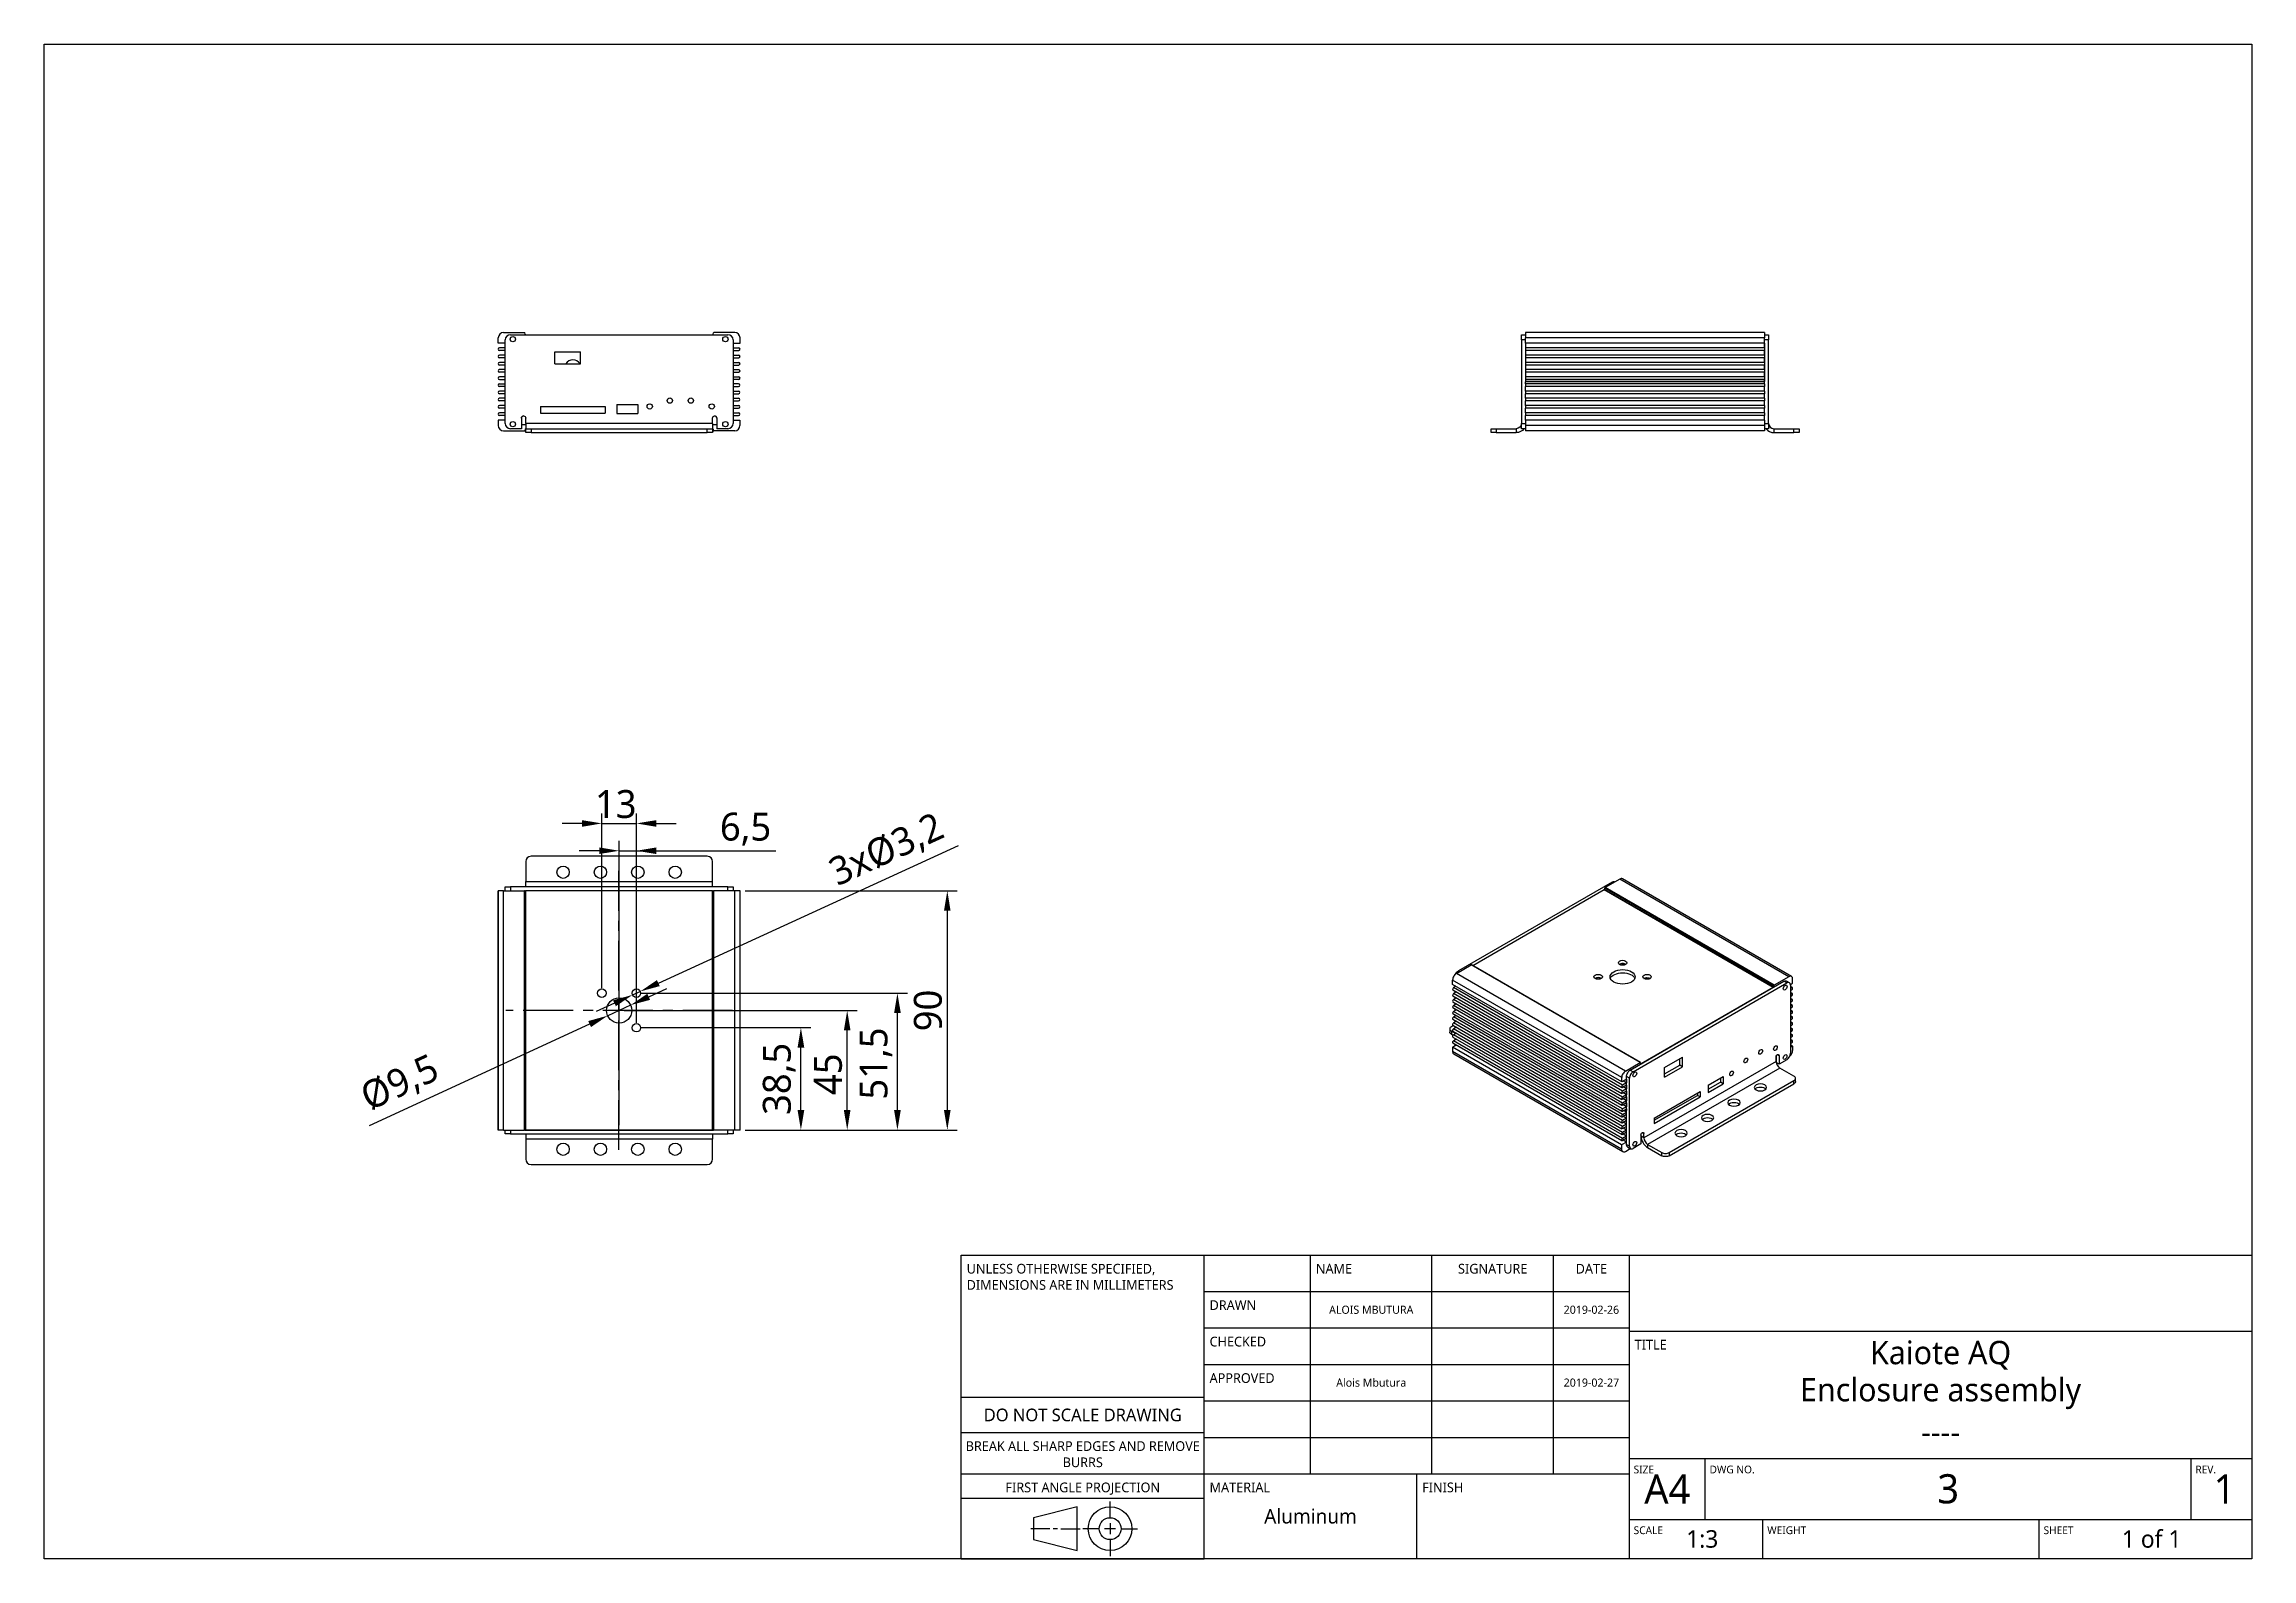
# Model space of a CAD drawing. Extents: x 20 to 297, y 10 to 200.
import ezdxf

# ---------------------------------------------------------------- set-up
doc = ezdxf.new("R2010")
doc.units = 0
doc.header["$LTSCALE"] = 12.7
doc.linetypes.add('CENTER', pattern=[0.787402, 0.492126, -0.098425, 0.098425, -0.098425])
doc.layers.get('DEFPOINTS').update_dxf_attribs({"linetype": 'CONTINUOUS'})
for name, color, linetype in [('ANNOTATION_TEXT', 7, 'CONTINUOUS'), ('BORDER_FRAME', 7, 'CONTINUOUS'), ('CENTERLINES', 7, 'CENTER'), ('TANGENT_LINES', 7, 'CONTINUOUS'), ('TITLE_BLOCK', 7, 'CONTINUOUS'), ('VISIBLE', 7, 'CONTINUOUS')]:
    doc.layers.add(name, color=color, linetype=linetype)
doc.styles.add('ONSHAPE-STANDARD', font='NotoSans-Regular.ttf')
doc.styles.add('ONSHAPE-STANDARD-DIMENSION', font='')
doc.styles.add('ONSHAPE-STANDARD-FIELDS', font='')
doc.styles.get('ONSHAPE-STANDARD-DIMENSION').set_extended_font_data('Noto Sans')
doc.styles.get('ONSHAPE-STANDARD-FIELDS').set_extended_font_data('Noto Sans')
doc.dimstyles.new('ONSHAPE-ISO-25$0', dxfattribs={"dimtxt": 3.5, "dimasz": 2.5, "dimexe": 1.25, "dimexo": 0.625, "dimtad": 1, "dimtxsty": 'ONSHAPE-STANDARD-DIMENSION', "dimcen": 2.5, "dimclrd": 7, "dimclre": 7, "dimclrt": 7, "dimadec": 1, "dimazin": 3, "dimtfac": 1, "dimtmove": 0, "dimatfit": 3})
doc.dimstyles.new('ONSHAPE-ISO-25$3', dxfattribs={"dimtxt": 3.5, "dimasz": 2.5, "dimexe": 1.25, "dimexo": 0.625, "dimtad": 1, "dimtxsty": 'ONSHAPE-STANDARD-DIMENSION', "dimcen": 0, "dimclrd": 7, "dimclre": 7, "dimclrt": 7, "dimadec": 1, "dimazin": 3, "dimtfac": 1, "dimtmove": 0, "dimatfit": 3})

msp = doc.modelspace()

# ---------------------------------------------------------------- texts
at = {"layer": 'TITLE_BLOCK'}
for s, insert, char_height, width, attachment_point, style in [('UNLESS OTHERWISE SPECIFIED, DIMENSIONS ARE IN MILLIMETERS', (135.7456, 47.0027), 1.2192, 30.48, 1, 'ONSHAPE-STANDARD'), ('NAME', (179.5606, 47.0027), 1.2192, 15.24, 1, 'ONSHAPE-STANDARD'), ('SIGNATURE', (201.75, 47.0027), 1.2192, 15.24, 2, 'ONSHAPE-STANDARD'), ('DATE', (214.1325, 47.0027), 1.2192, 9.525, 2, 'ONSHAPE-STANDARD'), ('DRAWN', (166.2256, 42.4307), 1.2192, 13.335, 1, 'ONSHAPE-STANDARD'), ('ALOIS MBUTURA', (186.51, 41.242), 1.024128, 15.24, 5, 'ONSHAPE-STANDARD-FIELDS'), ('2019-02-26', (214.1325, 41.242), 1.02413, 9.525, 5, 'ONSHAPE-STANDARD-FIELDS'), ('CHECKED', (166.2256, 37.8587), 1.2192, 13.335, 1, 'ONSHAPE-STANDARD'), ('TITLE', (219.5656, 37.4777), 1.2192, 9.525, 1, 'ONSHAPE-STANDARD'), ('Kaiote AQ}', (257.9475, 35.527), 2.92608, 70.485, 5, 'ONSHAPE-STANDARD-FIELDS'), ('APPROVED', (166.2256, 33.2867), 1.2192, 13.335, 1, 'ONSHAPE-STANDARD'), ('Alois Mbutura}', (186.51, 32.098), 1.024128, 15.24, 5, 'ONSHAPE-STANDARD-FIELDS'), ('2019-02-27}', (214.1325, 32.098), 1.024128, 9.525, 5, 'ONSHAPE-STANDARD-FIELDS'), ('Enclosure assembly}', (257.9475, 30.7264), 2.92608, 70.485, 5, 'ONSHAPE-STANDARD-FIELDS'), ('DO NOT SCALE DRAWING', (150.315, 28.8427), 1.58496, 30.48, 2, 'ONSHAPE-STANDARD'), ('----', (257.9475, 25.9258), 2.92608, 70.485, 5, 'ONSHAPE-STANDARD-FIELDS'), ('BREAK ALL SHARP EDGES AND REMOVE BURRS', (150.315, 24.7523), 1.2192, 30.48, 2, 'ONSHAPE-STANDARD'), ('FIRST ANGLE PROJECTION', (150.315, 19.5707), 1.2192, 30.48, 2, 'ONSHAPE-STANDARD'), ('MATERIAL', (166.2256, 19.5707), 1.2192, 26.67, 1, 'ONSHAPE-STANDARD'), ('FINISH', (192.8956, 19.5707), 1.2192, 26.67, 1, 'ONSHAPE-STANDARD'), ('SIZE', (219.4314, 21.6952), 0.97536, 9.525, 1, 'ONSHAPE-STANDARD'), ('A4', (223.6575, 18.763), 3.6576, 9.525, 5, 'ONSHAPE-STANDARD-FIELDS'), ('DWG NO.', (228.9564, 21.6952), 0.97536, 60.96, 1, 'ONSHAPE-STANDARD'), ('3}', (258.9, 18.763), 3.6576, 60.96, 5, 'ONSHAPE-STANDARD-FIELDS'), ('REV.', (289.9164, 21.6952), 0.97536, 7.62, 1, 'ONSHAPE-STANDARD'), ('1}', (293.571, 18.763), 3.6576, 6.858, 5, 'ONSHAPE-STANDARD-FIELDS'), ('Aluminum }', (178.89, 15.334), 1.8288, 26.67, 5, 'ONSHAPE-STANDARD-FIELDS'), ('SCALE', (219.4314, 14.0752), 0.97536, 16.764, 1, 'ONSHAPE-STANDARD'), ('WEIGHT', (236.1954, 14.0752), 0.97536, 34.671, 1, 'ONSHAPE-STANDARD'), ('SHEET', (270.8664, 14.0752), 0.97536, 26.67, 1, 'ONSHAPE-STANDARD'), ('1:3}', (228.039, 12.4765), 2.19456, 15.24, 5, 'ONSHAPE-STANDARD-FIELDS'), ('1 of 1', (284.427, 12.4765), 2.19456, 25.146, 5, 'ONSHAPE-STANDARD-FIELDS')]:
    msp.add_mtext(s, dxfattribs=dict(at, insert=insert, char_height=char_height, width=width, attachment_point=attachment_point, style=style))

# ---------------------------------------------------------------- blocks, each defined once
blk = doc.blocks.new('*D1')
at = {"layer": 'ANNOTATION_TEXT', "color": 7}
for p, q in [((107.94, 93.79), (134.57, 93.79)), ((133.32, 91.29), (133.32, 66.29)), ((107.94, 63.79), (134.57, 63.79))]:
    blk.add_line(p, q, dxfattribs=at)
for points in [[(133.73, 91.29), (132.9, 91.29), (133.32, 93.79)], [(132.9, 66.29), (133.73, 66.29), (133.32, 63.79)]]:
    blk.add_solid(points, dxfattribs=at)
at = {"layer": 'DEFPOINTS', "color": 0}
for p in [(107.31, 93.79), (107.31, 63.79), (133.32, 63.79)]:
    blk.add_point(p, dxfattribs=at)
at = {"layer": 'ANNOTATION_TEXT', "color": 7, "insert": (130.9, 78.79), "char_height": 3.5, "attachment_point": 5, "rotation": 90, "style": 'ONSHAPE-STANDARD-DIMENSION'}
blk.add_mtext('90', dxfattribs=at)
blk = doc.blocks.new('*D2')
at = {"layer": 'ANNOTATION_TEXT', "color": 7}
for p, q in [((94.94, 76.63), (116.2, 76.63)), ((114.95, 66.29), (114.95, 74.13)), ((107.94, 63.79), (116.2, 63.79))]:
    blk.add_line(p, q, dxfattribs=at)
for points in [[(115.37, 74.13), (114.53, 74.13), (114.95, 76.63)], [(114.53, 66.29), (115.37, 66.29), (114.95, 63.79)]]:
    blk.add_solid(points, dxfattribs=at)
at = {"layer": 'DEFPOINTS', "color": 0}
for p in [(94.31, 76.63), (114.95, 76.63), (107.31, 63.79)]:
    blk.add_point(p, dxfattribs=at)
at = {"layer": 'ANNOTATION_TEXT', "color": 7, "insert": (112.24, 70.21), "char_height": 3.5, "attachment_point": 5, "rotation": 90, "style": 'ONSHAPE-STANDARD-DIMENSION'}
blk.add_mtext('38,5', dxfattribs=at)
blk = doc.blocks.new('*D3')
at = {"layer": 'ANNOTATION_TEXT', "color": 7}
for p, q in [((92.77, 78.79), (122.01, 78.79)), ((120.76, 66.29), (120.76, 76.29)), ((107.94, 63.79), (122.01, 63.79))]:
    blk.add_line(p, q, dxfattribs=at)
for points in [[(121.17, 76.29), (120.34, 76.29), (120.76, 78.79)], [(120.34, 66.29), (121.17, 66.29), (120.76, 63.79)]]:
    blk.add_solid(points, dxfattribs=at)
at = {"layer": 'DEFPOINTS', "color": 0}
for p in [(92.14, 78.79), (120.76, 78.79), (107.31, 63.79)]:
    blk.add_point(p, dxfattribs=at)
at = {"layer": 'ANNOTATION_TEXT', "color": 7, "insert": (118.36, 70.79), "char_height": 3.5, "attachment_point": 5, "rotation": 90, "style": 'ONSHAPE-STANDARD-DIMENSION'}
blk.add_mtext('45', dxfattribs=at)
blk = doc.blocks.new('*D4')
at = {"layer": 'ANNOTATION_TEXT', "color": 7}
for p, q in [((94.94, 80.96), (128.31, 80.96)), ((127.06, 66.29), (127.06, 78.46)), ((107.94, 63.79), (128.31, 63.79))]:
    blk.add_line(p, q, dxfattribs=at)
for points in [[(127.48, 78.46), (126.64, 78.46), (127.06, 80.96)], [(126.64, 66.29), (127.48, 66.29), (127.06, 63.79)]]:
    blk.add_solid(points, dxfattribs=at)
at = {"layer": 'DEFPOINTS', "color": 0}
for p in [(94.31, 80.96), (127.06, 80.96), (107.31, 63.79)]:
    blk.add_point(p, dxfattribs=at)
at = {"layer": 'ANNOTATION_TEXT', "color": 7, "insert": (124.37, 72.13), "char_height": 3.5, "attachment_point": 5, "rotation": 90, "style": 'ONSHAPE-STANDARD-DIMENSION'}
blk.add_mtext('51,5', dxfattribs=at)
blk = doc.blocks.new('*D5')
at = {"layer": 'ANNOTATION_TEXT', "color": 7}
for p, q in [((89.98, 81.58), (89.98, 103.5)), ((94.31, 81.58), (94.31, 103.5)), ((87.48, 102.25), (84.98, 102.25)), ((89.98, 102.25), (94.31, 102.25)), ((96.81, 102.25), (99.31, 102.25))]:
    blk.add_line(p, q, dxfattribs=at)
for points in [[(87.48, 101.83), (87.48, 102.66), (89.98, 102.25)], [(96.81, 102.66), (96.81, 101.83), (94.31, 102.25)]]:
    blk.add_solid(points, dxfattribs=at)
at = {"layer": 'DEFPOINTS', "color": 0}
for p in [(94.31, 102.25), (89.98, 80.96), (94.31, 80.96)]:
    blk.add_point(p, dxfattribs=at)
at = {"layer": 'ANNOTATION_TEXT', "color": 7, "insert": (91.72, 104.66), "char_height": 3.5, "attachment_point": 5, "style": 'ONSHAPE-STANDARD-DIMENSION'}
blk.add_mtext('13', dxfattribs=at)
blk = doc.blocks.new('*D6')
at = {"layer": 'ANNOTATION_TEXT', "color": 7}
for p, q in [((92.14, 64.42), (92.14, 100.07)), ((94.31, 77.25), (94.31, 100.07)), ((89.64, 98.82), (87.14, 98.82)), ((92.14, 98.82), (94.31, 98.82)), ((94.31, 98.82), (111.81, 98.82)), ((96.81, 98.82), (99.31, 98.82))]:
    blk.add_line(p, q, dxfattribs=at)
for points in [[(89.64, 98.41), (89.64, 99.24), (92.14, 98.82)], [(96.81, 99.24), (96.81, 98.41), (94.31, 98.82)]]:
    blk.add_solid(points, dxfattribs=at)
at = {"layer": 'DEFPOINTS', "color": 0}
for p in [(94.31, 98.82), (94.31, 76.63), (92.14, 63.79)]:
    blk.add_point(p, dxfattribs=at)
at = {"layer": 'ANNOTATION_TEXT', "color": 7, "insert": (108.01, 101.53), "char_height": 3.5, "attachment_point": 5, "style": 'ONSHAPE-STANDARD-DIMENSION'}
blk.add_mtext('6,5', dxfattribs=at)
blk = doc.blocks.new('*D7')
at = {"layer": 'ANNOTATION_TEXT', "color": 7}
for p, q in [((95.85, 80.5), (98.12, 81.55)), ((93.58, 79.46), (90.71, 78.13)), ((88.44, 77.08), (60.78, 64.33))]:
    blk.add_line(p, q, dxfattribs=at)
for points in [[(95.68, 80.88), (96.03, 80.12), (93.58, 79.46)], [(88.61, 76.7), (88.26, 77.46), (90.71, 78.13)]]:
    blk.add_solid(points, dxfattribs=at)
at = {"layer": 'DEFPOINTS', "color": 0}
for p in [(90.71, 78.13), (93.58, 79.46)]:
    blk.add_point(p, dxfattribs=at)
at = {"layer": 'ANNOTATION_TEXT', "color": 7, "insert": (64.7, 69.54), "char_height": 3.5, "attachment_point": 5, "rotation": 24.755, "style": 'ONSHAPE-STANDARD-DIMENSION'}
blk.add_mtext('%%c9,5', dxfattribs=at)
blk = doc.blocks.new('*D8')
at = {"layer": 'ANNOTATION_TEXT', "color": 7}
for p, q in [((97.07, 82.22), (134.72, 99.49)), ((93.83, 80.74), (94.8, 81.18)), ((91.55, 79.69), (89.28, 78.65))]:
    blk.add_line(p, q, dxfattribs=at)
for points in [[(91.73, 79.32), (91.38, 80.07), (93.83, 80.74)], [(96.89, 82.6), (97.24, 81.84), (94.8, 81.18)]]:
    blk.add_solid(points, dxfattribs=at)
at = {"layer": 'DEFPOINTS', "color": 0}
for p in [(93.83, 80.74), (94.8, 81.18)]:
    blk.add_point(p, dxfattribs=at)
at = {"layer": 'ANNOTATION_TEXT', "color": 7, "insert": (125.77, 98.79), "char_height": 3.5, "attachment_point": 5, "rotation": 24.6324, "style": 'ONSHAPE-STANDARD-DIMENSION'}
blk.add_mtext('3xØ3,2', dxfattribs=at)

# ---------------------------------------------------------------- dimensions: what is measured, and where the dimension line sits
at = {"layer": 'ANNOTATION_TEXT'}
for base, p1, p2, picture, middle in [((94.311, 102.2465), (89.9777, 80.9587, 7.1499), (94.311, 80.9587, 7.1499), '*D5', (91.7179, 102.2465)), ((94.311, 98.8229), (92.1444, 63.792, 7.1499), (94.311, 76.6253, 7.1499), '*D6', (108.0095, 98.8229))]:
    dim = msp.add_linear_dim(base=base, p1=p1, p2=p2, dimstyle='ONSHAPE-ISO-25$0', override={"dimlfac": 3, "dimpost": ''}, dxfattribs=at)
    dim.commit()
    dim.dimension.update_dxf_attribs({"geometry": picture, "text_midpoint": middle, "dimtype": 160})
for p1, p2, override, picture, middle in [((93.8262, 80.7364, 7.1499), (94.7958, 81.181, 7.1499), {"dimexe": 0.139626, "dimlfac": 3, "dimpost": '3xØ<>'}, '*D8', (127.0609, 95.9751)), ((93.5822, 79.455), (90.7065, 78.129), {"dimexe": 0.414515, "dimlfac": 3, "dimpost": '%%c<>'}, '*D7', (65.9939, 66.7337))]:
    dim = msp.add_diameter_dim_2p(p1=p1, p2=p2, dimstyle='ONSHAPE-ISO-25$3', override=override, dxfattribs=at)
    dim.commit()
    dim.dimension.update_dxf_attribs({"geometry": picture, "text_midpoint": middle, "dimtype": 163})
for base, p1, p2, picture, middle in [((133.315, 63.792), (107.311, 93.792, 6.7499), (107.311, 63.792, 6.7499), '*D1', (133.315, 78.792)), ((127.0609, 80.9587), (107.311, 63.792, 6.7499), (94.311, 80.9587, 7.1499), '*D4', (127.0609, 72.1343)), ((120.757, 78.792), (107.311, 63.792, 6.7499), (92.1444, 78.792, 7.1499), '*D3', (120.757, 70.7941)), ((114.9496, 76.6253), (107.311, 63.792, 6.7499), (94.311, 76.6253, 7.1499), '*D2', (114.9496, 70.2087))]:
    dim = msp.add_linear_dim(base=base, p1=p1, p2=p2, angle=90, dimstyle='ONSHAPE-ISO-25$0', override={"dimlfac": 3, "dimpost": ''}, dxfattribs=at)
    dim.commit()
    dim.dimension.update_dxf_attribs({"geometry": picture, "text_midpoint": middle, "dimtype": 160})

# ---------------------------------------------------------------- linework, layer by layer
at = {"layer": 'BORDER_FRAME'}
for p, q in [((20, 10), (20, 200)), ((20, 200), (297, 200)), ((297, 200), (297, 10)), ((297, 10), (20, 10))]:
    msp.add_line(p, q, dxfattribs=at)
at = {"layer": 'CENTERLINES'}
for p, q in [((92.0936, 61.292), (92.0936, 96.292)), ((106.3646, 78.792), (77.9242, 78.792))]:
    msp.add_line(p, q, dxfattribs=at)
at = {"layer": 'TANGENT_LINES'}
for p, q in [((205.87, 162.8913), (205.37, 162.8913)), ((235.87, 163.1579), (205.87, 163.1579)), ((236.37, 162.8913), (235.87, 162.8913)), ((103.8689, 152.4345), (80.4198, 152.4345)), ((205.37, 152.4345), (205.87, 152.4345)), ((235.87, 152.4345), (236.37, 152.4345)), ((81.0865, 151.7679), (81.0865, 151.2679)), ((103.2023, 151.2679), (103.2023, 151.7679)), ((202.2033, 151.7679), (202.2033, 151.2679)), ((204.7033, 151.7679), (204.7033, 151.2679)), ((235.87, 152.1679), (205.87, 152.1679)), ((237.0367, 151.7679), (237.0367, 151.2679)), ((239.5367, 151.2679), (239.5367, 151.7679)), ((78.511, 94.292), (78.511, 93.792)), ((80.4204, 94.9587), (103.8684, 94.9587)), ((105.7777, 93.792), (105.7777, 94.292)), ((237.0635, 81.9495), (215.8503, 94.197)), ((216.8968, 94.8012), (216.7318, 94.8964)), ((238.9114, 83.0164), (217.6982, 95.2638)), ((77.6444, 63.792), (77.6444, 93.792)), ((80.2577, 63.792), (80.2577, 93.792)), ((80.3227, 63.792), (80.3227, 93.792)), ((80.3591, 63.792), (80.3591, 93.792)), ((80.4242, 63.792), (80.4242, 93.792)), ((103.8646, 63.792), (103.8646, 93.792)), ((103.9296, 63.792), (103.9296, 93.792)), ((103.966, 63.792), (103.966, 93.792)), ((104.0311, 63.792), (104.0311, 93.792)), ((106.6444, 63.792), (106.6444, 93.792)), ((236.9458, 81.6638), (215.7326, 93.9113)), ((236.9918, 81.7329), (215.7786, 93.9803)), ((237.0175, 81.8804), (215.8043, 94.1279)), ((218.4053, 71.1772), (197.1921, 83.4246)), ((197.4514, 83.7648), (197.6164, 83.6696)), ((220.2532, 72.2441), (199.04, 84.4915)), ((217.9339, 70.3607), (196.7207, 82.6081)), ((218.0517, 69.4108), (196.8385, 81.6583)), ((218.0517, 68.6651), (196.8385, 80.9126)), ((238.6521, 82.2407), (238.2986, 82.4448)), ((239.2649, 81.6583), (239.1235, 81.7399)), ((239.2649, 80.9126), (239.1235, 80.9942)), ((218.0486, 65.7266), (196.8354, 77.974)), ((218.0517, 67.9194), (196.8385, 80.1668)), ((218.0517, 67.1736), (196.8385, 79.4211)), ((218.0517, 66.4279), (196.8385, 78.6754)), ((239.2649, 80.1668), (239.1235, 80.2485)), ((239.2649, 79.4211), (239.1235, 79.5027)), ((239.2649, 78.6754), (239.1235, 78.757)), ((239.2619, 77.974), (239.1235, 78.0539)), ((196.5623, 76.2106), (196.5623, 75.8023)), ((218.0486, 64.9809), (196.8354, 77.2283)), ((218.0486, 64.2351), (196.8354, 76.4826)), ((218.0486, 63.4894), (196.8354, 75.7368)), ((218.0486, 62.7437), (196.8354, 74.9911)), ((239.2619, 77.2283), (239.1235, 77.3082)), ((239.2619, 76.4826), (239.1235, 76.5624)), ((239.2619, 75.7368), (239.1235, 75.8167)), ((239.2619, 74.9911), (239.1235, 75.071)), ((217.9308, 61.3855), (196.7176, 73.633)), ((196.98, 74.4105), (197.0507, 74.3696)), ((220.3709, 72.0943), (220.3223, 72.1224)), ((237.3024, 72.3792), (220.7214, 62.8062)), ((237.4902, 73.2489), (237.6781, 73.1404)), ((218.9003, 70.2927), (218.5467, 70.4968)), ((219.0181, 71.3133), (219.3717, 71.1092)), ((237.7738, 71.5627), (221.1928, 61.9897)), ((239.5416, 69.5895), (239.5416, 69.9978)), ((78.511, 63.792), (78.511, 63.292)), ((105.7777, 63.292), (105.7777, 63.792)), ((103.8689, 62.6253), (80.4198, 62.6253)), ((218.5467, 61.9589), (218.9003, 61.7548)), ((220.7214, 62.8062), (220.3678, 63.0103)), ((220.5335, 63.4589), (220.7214, 63.3505)), ((221.1928, 61.9897), (221.1928, 61.5814)), ((222.9605, 60.5608), (222.9605, 60.9691)), ((223.9034, 60.9691), (223.9034, 60.5608))]:
    msp.add_line(p, q, dxfattribs=at)
at = {"layer": 'TITLE_BLOCK'}
for p, q in [((135.075, 10), (135.075, 48.1)), ((135.075, 48.1), (165.555, 48.1)), ((165.555, 10), (165.555, 48.1)), ((165.555, 48.1), (218.895, 48.1)), ((178.89, 20.668), (178.89, 48.1)), ((194.13, 20.668), (194.13, 48.1)), ((209.37, 20.668), (209.37, 48.1)), ((218.895, 10), (218.895, 48.1)), ((218.895, 48.1), (297, 48.1)), ((165.555, 43.528), (218.895, 43.528)), ((165.555, 38.956), (218.895, 38.956)), ((218.895, 38.575), (297, 38.575)), ((165.555, 34.384), (218.895, 34.384)), ((135.075, 30.2692), (165.555, 30.2692)), ((165.555, 29.812), (218.895, 29.812)), ((135.075, 25.8496), (165.555, 25.8496)), ((165.555, 25.24), (218.895, 25.24)), ((218.895, 22.573), (297, 22.573)), ((228.42, 14.953), (228.42, 22.573)), ((289.38, 14.953), (289.38, 22.573)), ((135.075, 20.668), (165.555, 20.668)), ((165.555, 20.668), (218.895, 20.668)), ((192.225, 10), (192.225, 20.668)), ((135.075, 17.62), (165.555, 17.62)), ((153.744, 15.1511), (153.744, 17.2085)), ((149.6292, 16.5227), (144.1428, 15.1511)), ((144.1428, 15.1511), (144.1428, 12.4079)), ((149.6292, 11.0363), (149.6292, 16.5227)), ((153.744, 14.4653), (153.744, 13.0937)), ((218.895, 14.953), (297, 14.953)), ((235.659, 10), (235.659, 14.953)), ((270.33, 10), (270.33, 14.953)), ((146.2002, 13.7795), (143.7999, 13.7795)), ((144.1428, 12.4079), (149.6292, 11.0363)), ((147.1603, 13.7795), (146.6117, 13.7795)), ((147.5718, 13.7795), (149.9721, 13.7795)), ((152.3724, 13.7795), (150.315, 13.7795)), ((154.4298, 13.7795), (153.0582, 13.7795)), ((153.744, 12.4079), (153.744, 10.3505)), ((155.1156, 13.7795), (157.173, 13.7795)), ((135.075, 10), (165.555, 10))]:
    msp.add_line(p, q, dxfattribs=at)
for radius in [2.7432, 1.3716]:
    msp.add_circle((153.744, 13.7795), radius, dxfattribs=at)
at = {"layer": 'VISIBLE'}
for p, q in [((77.6444, 163.8246), (80.2577, 163.8246)), ((78.511, 163.5579), (105.7777, 163.5579)), ((80.3591, 163.61), (80.3227, 163.7725)), ((103.9296, 163.61), (103.966, 163.7725)), ((106.6444, 163.8246), (104.0311, 163.8246)), ((205.37, 163.5579), (205.87, 163.5579)), ((205.37, 162.8913), (205.37, 163.5579)), ((235.87, 163.8246), (205.87, 163.8246)), ((205.87, 163.8246), (205.87, 163.1579)), ((235.87, 163.8246), (235.87, 163.1579)), ((235.87, 163.5579), (236.37, 163.5579)), ((236.37, 163.5579), (236.37, 162.8913)), ((76.9777, 162.4913), (76.9777, 163.1579)), ((77.8444, 162.4913), (76.9777, 162.4913)), ((77.8444, 161.9113), (77.1444, 161.9113)), ((77.8444, 161.5779), (77.1444, 161.5779)), ((77.8444, 160.9979), (77.1444, 160.9979)), ((77.8444, 160.6646), (77.1444, 160.6646)), ((77.8444, 152.4345), (77.8444, 162.8913)), ((84.0862, 161.4253), (87.2855, 161.4253)), ((84.0862, 159.9204), (84.0862, 161.4253)), ((87.2855, 159.9204), (87.2855, 161.4253)), ((106.4444, 162.8913), (106.4444, 152.4345)), ((106.4444, 162.4913), (107.311, 162.4913)), ((106.4444, 161.9113), (107.1444, 161.9113)), ((106.4444, 161.5779), (107.1444, 161.5779)), ((106.4444, 160.9979), (107.1444, 160.9979)), ((106.4444, 160.6646), (107.1444, 160.6646)), ((107.311, 162.4913), (107.311, 163.1579)), ((205.37, 162.8913), (205.37, 152.4345)), ((205.87, 162.4913), (205.87, 163.1579)), ((205.87, 162.4913), (205.87, 161.9113)), ((235.87, 162.4913), (205.87, 162.4913)), ((205.87, 162.4913), (205.87, 161.9113)), ((235.87, 161.9113), (205.87, 161.9113)), ((205.87, 161.9113), (205.87, 161.5779)), ((205.87, 161.5779), (205.87, 160.9979)), ((205.87, 161.5779), (205.87, 160.9979)), ((235.87, 161.5779), (205.87, 161.5779)), ((235.87, 160.9979), (205.87, 160.9979)), ((205.87, 160.9979), (205.87, 160.6646)), ((205.87, 160.6646), (205.87, 160.0846)), ((235.87, 160.6646), (205.87, 160.6646)), ((205.87, 160.6646), (205.87, 160.0846)), ((235.87, 162.4913), (235.87, 163.1579)), ((235.87, 161.9113), (235.87, 162.4913)), ((235.87, 162.4913), (235.87, 161.9113)), ((235.87, 161.9113), (235.87, 161.5779)), ((235.87, 160.9979), (235.87, 161.5779)), ((235.87, 161.5779), (235.87, 160.9979)), ((235.87, 160.9979), (235.87, 160.6646)), ((235.87, 160.0846), (235.87, 160.6646)), ((235.87, 160.6646), (235.87, 160.0846)), ((236.37, 152.4345), (236.37, 162.8913)), ((77.8444, 160.0846), (77.1444, 160.0846)), ((77.8444, 159.7513), (77.1444, 159.7513)), ((77.8444, 159.1713), (77.1444, 159.1713)), ((77.8444, 158.8379), (77.1444, 158.8379)), ((77.8444, 158.2579), (77.1444, 158.2579)), ((77.1444, 157.9246), (77.8444, 157.9246)), ((84.0862, 159.9204), (87.2855, 159.9204)), ((106.4444, 160.0846), (107.1444, 160.0846)), ((106.4444, 159.7513), (107.1444, 159.7513)), ((106.4444, 159.1713), (107.1444, 159.1713)), ((106.4444, 158.8379), (107.1444, 158.8379)), ((106.4444, 158.2579), (107.1444, 158.2579)), ((107.1444, 157.9246), (106.4444, 157.9246)), ((235.87, 160.0846), (205.87, 160.0846)), ((205.87, 160.0846), (205.87, 159.7513)), ((205.87, 159.7513), (205.87, 159.1713)), ((205.87, 159.7513), (205.87, 159.1713)), ((235.87, 159.7513), (205.87, 159.7513)), ((235.87, 159.1713), (205.87, 159.1713)), ((205.87, 159.1713), (205.87, 158.8379)), ((205.87, 158.8379), (205.87, 158.2579)), ((205.87, 158.8379), (205.87, 158.2579)), ((235.87, 158.8379), (205.87, 158.8379)), ((235.87, 158.2579), (205.87, 158.2579)), ((205.87, 158.2579), (205.87, 157.9246)), ((205.87, 157.9246), (205.87, 157.6345)), ((235.87, 157.9246), (205.87, 157.9246)), ((205.87, 157.9246), (205.87, 157.6913)), ((235.87, 160.0846), (235.87, 159.7513)), ((235.87, 159.1713), (235.87, 159.7513)), ((235.87, 159.7513), (235.87, 159.1713)), ((235.87, 159.1713), (235.87, 158.8379)), ((235.87, 158.2579), (235.87, 158.8379)), ((235.87, 158.8379), (235.87, 158.2579)), ((235.87, 158.2579), (235.87, 157.9246)), ((235.87, 157.6345), (235.87, 157.9246)), ((235.87, 157.9246), (235.87, 157.6913)), ((77.14, 157.4012), (77.84, 157.4012)), ((77.84, 157.0679), (77.14, 157.0679)), ((77.84, 156.4879), (77.14, 156.4879)), ((77.84, 156.1545), (77.14, 156.1545)), ((77.84, 155.5745), (77.14, 155.5745)), ((77.84, 155.2412), (77.14, 155.2412)), ((77.8444, 157.6345), (77.84, 157.6345)), ((77.84, 157.4012), (77.84, 157.6345)), ((77.84, 156.4879), (77.84, 157.0679)), ((77.84, 155.5745), (77.84, 156.1545)), ((77.84, 154.6612), (77.84, 155.2412)), ((107.14, 157.4012), (106.4444, 157.4012)), ((106.4444, 157.0679), (107.14, 157.0679)), ((106.4444, 156.4879), (107.14, 156.4879)), ((106.4444, 156.1545), (107.14, 156.1545)), ((106.4444, 155.5745), (107.14, 155.5745)), ((106.4444, 155.2412), (107.14, 155.2412)), ((235.87, 157.6913), (205.87, 157.6913)), ((205.87, 157.4012), (205.87, 157.6345)), ((235.87, 157.6345), (205.87, 157.6345)), ((235.87, 157.4012), (205.87, 157.4012)), ((205.87, 157.4012), (205.87, 157.0679)), ((205.87, 156.4879), (205.87, 157.0679)), ((235.87, 157.0679), (205.87, 157.0679)), ((235.87, 156.4879), (205.87, 156.4879)), ((205.87, 156.4879), (205.87, 156.1545)), ((205.87, 155.5745), (205.87, 156.1545)), ((235.87, 156.1545), (205.87, 156.1545)), ((235.87, 155.5745), (205.87, 155.5745)), ((205.87, 155.5745), (205.87, 155.2412)), ((205.87, 154.6612), (205.87, 155.2412)), ((235.87, 155.2412), (205.87, 155.2412)), ((235.87, 157.4012), (235.87, 157.6345)), ((235.87, 157.4012), (235.87, 157.0679)), ((235.87, 156.4879), (235.87, 157.0679)), ((235.87, 156.4879), (235.87, 156.1545)), ((235.87, 155.5745), (235.87, 156.1545)), ((235.87, 155.5745), (235.87, 155.2412)), ((235.87, 154.6612), (235.87, 155.2412)), ((77.84, 152.8345), (76.9733, 152.8345)), ((76.9733, 152.8345), (76.9733, 152.1679)), ((77.84, 154.6612), (77.14, 154.6612)), ((77.84, 154.3279), (77.14, 154.3279)), ((77.84, 153.7479), (77.14, 153.7479)), ((77.84, 153.4145), (77.14, 153.4145)), ((77.84, 153.7479), (77.84, 154.3279)), ((77.84, 152.8345), (77.84, 153.4145)), ((79.8886, 153.1012), (79.8886, 151.7679)), ((79.8891, 153.1012), (79.8891, 152.2679)), ((80.4198, 152.4345), (80.4198, 153.1012)), ((80.4198, 152.4345), (80.4198, 151.7679)), ((82.2587, 154.5628), (90.4102, 154.5628)), ((82.2587, 154.5628), (82.2587, 153.7184)), ((82.2587, 153.7184), (90.4102, 153.7184)), ((90.4102, 154.5628), (90.4102, 153.7184)), ((91.8496, 154.805), (91.8496, 153.6783)), ((91.8496, 154.805), (94.5061, 154.805)), ((91.8496, 153.6783), (94.5061, 153.6783)), ((94.5061, 154.805), (94.5061, 153.6783)), ((103.8689, 152.4345), (103.8689, 153.1012)), ((103.8689, 152.4345), (103.8689, 151.7679)), ((104.3996, 153.1012), (104.3996, 152.2679)), ((104.4002, 153.1012), (104.4002, 151.7679)), ((106.4444, 154.6612), (107.14, 154.6612)), ((106.4444, 154.3279), (107.14, 154.3279)), ((106.4444, 153.7479), (107.14, 153.7479)), ((106.4444, 153.4145), (107.14, 153.4145)), ((106.4444, 152.8345), (107.3067, 152.8345)), ((107.3067, 152.8345), (107.3067, 152.1679)), ((205.37, 151.7679), (205.37, 152.4345)), ((235.87, 154.6612), (205.87, 154.6612)), ((205.87, 154.6612), (205.87, 154.3279)), ((205.87, 153.7479), (205.87, 154.3279)), ((235.87, 154.3279), (205.87, 154.3279)), ((235.87, 153.7479), (205.87, 153.7479)), ((205.87, 153.7479), (205.87, 153.4145)), ((235.87, 153.4145), (205.87, 153.4145)), ((205.87, 152.8345), (205.87, 153.4145)), ((205.87, 152.8345), (205.87, 152.1679)), ((235.87, 152.8345), (205.87, 152.8345)), ((235.87, 154.6612), (235.87, 154.3279)), ((235.87, 153.7479), (235.87, 154.3279)), ((235.87, 153.7479), (235.87, 153.4145)), ((235.87, 152.8345), (235.87, 153.4145)), ((235.87, 152.8345), (235.87, 152.1679)), ((236.37, 152.4345), (236.37, 151.7679)), ((77.64, 151.5012), (80.2533, 151.5012)), ((79.8886, 151.7679), (78.511, 151.7679)), ((80.4198, 152.2679), (79.8886, 152.2679)), ((80.3548, 151.7158), (80.3183, 151.5533)), ((80.4198, 151.2679), (80.4198, 151.7679)), ((80.4198, 151.7679), (81.0865, 151.7679)), ((81.0865, 151.2679), (80.4198, 151.2679)), ((81.0865, 151.7679), (103.2023, 151.7679)), ((81.0865, 151.2679), (103.2023, 151.2679)), ((103.2023, 151.7679), (103.8689, 151.7679)), ((103.8689, 151.2679), (103.2023, 151.2679)), ((104.4002, 152.2679), (103.8689, 152.2679)), ((103.8689, 151.7679), (103.8689, 151.2679)), ((103.9253, 151.7158), (103.9617, 151.5533)), ((106.64, 151.5012), (104.0267, 151.5012)), ((105.7777, 151.7679), (104.4002, 151.7679)), ((201.5367, 151.2679), (201.5367, 151.7679)), ((201.5367, 151.7679), (202.2033, 151.7679)), ((202.2033, 151.2679), (201.5367, 151.2679)), ((202.2033, 151.7679), (204.7033, 151.7679)), ((202.2033, 151.2679), (204.7033, 151.2679)), ((205.87, 151.7679), (205.37, 151.7679)), ((205.87, 152.1679), (205.87, 151.5012)), ((235.87, 151.5012), (205.87, 151.5012)), ((235.87, 152.1679), (235.87, 151.5012)), ((236.37, 151.7679), (235.87, 151.7679)), ((237.0367, 151.7679), (239.5367, 151.7679)), ((237.0367, 151.2679), (239.5367, 151.2679)), ((239.5367, 151.7679), (240.2033, 151.7679)), ((240.2033, 151.2679), (239.5367, 151.2679)), ((240.2033, 151.7679), (240.2033, 151.2679)), ((80.4204, 97.4587), (80.4204, 94.9587)), ((103.2017, 98.1253), (81.087, 98.1253)), ((103.8684, 94.9587), (103.8684, 97.4587)), ((77.8444, 93.792), (77.8444, 94.292)), ((77.8444, 94.292), (78.511, 94.292)), ((105.7777, 94.292), (78.511, 94.292)), ((80.4204, 94.292), (80.4204, 94.9587)), ((103.8684, 94.292), (103.8684, 94.9587)), ((105.7777, 94.292), (106.4444, 94.292)), ((106.4444, 94.292), (106.4444, 93.792)), ((216.7318, 94.8964), (197.4514, 83.7648)), ((217.6982, 95.2638), (215.8503, 94.197)), ((217.0921, 94.9139), (217.0651, 94.9294)), ((239.2447, 83.0494), (218.0315, 95.2969)), ((76.9733, 93.792), (76.9733, 63.792)), ((76.9777, 93.792), (76.9733, 93.792)), ((76.9733, 63.792), (76.9733, 93.792)), ((76.9777, 63.792), (76.9777, 93.792)), ((77.6444, 93.792), (76.9777, 93.792)), ((77.6444, 93.792), (80.2577, 93.792)), ((80.3227, 93.792), (80.2577, 93.792)), ((80.3591, 93.792), (80.3227, 93.792)), ((80.3591, 93.792), (80.4242, 93.792)), ((103.8646, 93.792), (80.4242, 93.792)), ((103.8646, 93.792), (80.4242, 93.792)), ((103.8646, 93.792), (103.9296, 93.792)), ((103.9296, 93.792), (103.966, 93.792)), ((104.0311, 93.792), (103.966, 93.792)), ((106.6444, 93.792), (104.0311, 93.792)), ((107.311, 93.792), (106.6444, 93.792)), ((107.311, 63.792), (107.311, 93.792)), ((215.7326, 93.9113), (199.248, 84.3939)), ((215.7326, 93.9113), (199.248, 84.3939)), ((215.7786, 93.9803), (215.8043, 94.1279)), ((197.1921, 83.4246), (199.04, 84.4915)), ((220.2865, 72.2474), (199.0733, 84.4948)), ((218.2605, 84.4885), (217.9528, 84.6662)), ((218.4503, 84.5673), (218.3942, 84.5997)), ((196.7207, 82.0638), (196.7207, 82.6081)), ((217.9339, 69.8164), (196.7207, 82.0638)), ((196.7552, 81.3779), (217.9684, 69.1304)), ((196.7552, 80.6321), (217.9684, 68.3847)), ((197.1308, 81.827), (196.8385, 81.6583)), ((197.1998, 81.1212), (196.8385, 80.9126)), ((197.1998, 80.3754), (196.8385, 80.1668)), ((196.98, 81.9141), (196.98, 81.7399)), ((196.98, 81.2481), (196.98, 80.9942)), ((196.98, 80.5024), (196.98, 80.2485)), ((219.0181, 71.3133), (238.2986, 82.4448)), ((219.3717, 71.1092), (238.6521, 82.2407)), ((236.9458, 81.6638), (220.3709, 72.0943)), ((221.3246, 82.7194), (221.0169, 82.8971)), ((221.5145, 82.7982), (221.4584, 82.8306)), ((236.9918, 81.7329), (237.0175, 81.8804)), ((238.9114, 83.0164), (237.0635, 81.9495)), ((238.9854, 82.2737), (238.6319, 82.4779)), ((239.1182, 82.0471), (239.3828, 82.1999)), ((239.1235, 81.9686), (239.1235, 73.4307)), ((239.3483, 81.6665), (239.1235, 81.7963)), ((239.1235, 81.5766), (239.2649, 81.6583)), ((239.1235, 81.3045), (239.2649, 81.3861)), ((239.3483, 80.9208), (239.1235, 81.0506)), ((239.1235, 80.8309), (239.2649, 80.9126)), ((239.1235, 80.5587), (239.2649, 80.6404)), ((239.3828, 82.1999), (239.3828, 82.7442)), ((196.7521, 77.6936), (217.9653, 65.4462)), ((196.7552, 79.8864), (217.9684, 67.639)), ((196.7552, 79.1407), (217.9684, 66.8932)), ((196.7552, 78.3949), (217.9684, 66.1475)), ((196.8354, 77.974), (197.1598, 78.1613)), ((197.1998, 79.6297), (196.8385, 79.4211)), ((197.1998, 78.884), (196.8385, 78.6754)), ((196.98, 79.7566), (196.98, 79.5027)), ((196.98, 79.0109), (196.98, 78.757)), ((196.98, 78.2652), (196.98, 78.0575)), ((196.98, 77.5621), (196.98, 77.3117)), ((239.3483, 80.1751), (239.1235, 80.3048)), ((239.1235, 80.0852), (239.2649, 80.1668)), ((239.1235, 79.813), (239.2649, 79.8947)), ((239.3483, 79.4293), (239.1235, 79.5591)), ((239.1235, 79.3394), (239.2649, 79.4211)), ((239.1235, 79.0673), (239.2649, 79.1489)), ((239.3483, 78.6836), (239.1235, 78.8134)), ((239.1235, 78.5937), (239.2649, 78.6754)), ((239.2649, 78.4032), (239.1235, 78.3215)), ((239.3452, 77.9823), (239.1235, 78.1103)), ((239.2619, 77.974), (239.1235, 77.8942)), ((239.1235, 77.622), (239.2619, 77.7019)), ((196.367, 76.4827), (196.367, 76.0745)), ((196.8243, 76.9062), (196.5623, 76.7549)), ((196.5623, 76.2106), (196.98, 75.9694)), ((196.5623, 75.8023), (196.7733, 75.6805)), ((196.7521, 76.9479), (217.9653, 64.7004)), ((196.7521, 76.2021), (217.9653, 63.9547)), ((196.7521, 75.4564), (217.9653, 63.209)), ((197.1968, 77.4369), (196.8354, 77.2283)), ((197.1968, 76.6912), (196.8354, 76.4826)), ((197.1968, 75.9454), (196.8354, 75.7368)), ((197.1968, 75.1997), (196.8354, 74.9911)), ((196.98, 76.8163), (196.98, 76.566)), ((196.98, 76.0706), (196.98, 75.8203)), ((196.98, 75.3249), (196.98, 75.0745)), ((239.3452, 77.2366), (239.1235, 77.3645)), ((239.1235, 77.1484), (239.2619, 77.2283)), ((239.1235, 76.8763), (239.2619, 76.9561)), ((239.3452, 76.4908), (239.1235, 76.6188)), ((239.1235, 76.4027), (239.2619, 76.4826)), ((239.1235, 76.1305), (239.2619, 76.2104)), ((239.3452, 75.7451), (239.1235, 75.8731)), ((239.1235, 75.657), (239.2619, 75.7368)), ((239.1235, 75.3848), (239.2619, 75.4647)), ((239.3452, 74.9994), (239.1235, 75.1273)), ((239.1235, 74.9112), (239.2619, 74.9911)), ((197.1968, 74.454), (196.7176, 74.1773)), ((196.7176, 74.1773), (196.7176, 73.633)), ((217.9308, 61.9299), (196.7176, 74.1773)), ((196.7521, 74.7107), (217.9653, 62.4632)), ((196.8557, 73.3278), (218.0689, 61.0804)), ((196.98, 74.5791), (196.98, 74.4105)), ((218.4053, 71.1772), (220.2532, 72.2441)), ((220.3249, 72.1103), (220.2992, 72.2281)), ((223.3139, 71.6439), (225.5761, 72.95)), ((225.2226, 71.9254), (225.2226, 72.7458)), ((225.5761, 71.7213), (225.5761, 72.95)), ((237.3024, 72.3792), (237.3024, 72.9236)), ((237.3245, 72.6642), (237.3024, 72.6514)), ((237.3245, 72.9961), (237.3133, 73.0025)), ((237.3245, 73.0384), (237.3245, 72.2559)), ((237.6781, 72.0518), (237.3245, 72.2559)), ((237.5131, 72.147), (237.3684, 72.0635)), ((237.6781, 73.1404), (237.6781, 72.0518)), ((238.6521, 72.6142), (237.6781, 72.0518)), ((239.1235, 74.6391), (239.2619, 74.7189)), ((239.3797, 74.3134), (239.1235, 74.4613)), ((239.1235, 74.1655), (239.3797, 74.3134)), ((239.3797, 74.3134), (239.3797, 73.7691)), ((217.9339, 69.8164), (217.9339, 70.3607)), ((218.5467, 70.1702), (217.9339, 69.8164)), ((218.5467, 69.6966), (218.0517, 69.4108)), ((218.5467, 69.4244), (218.0517, 69.1387)), ((218.5467, 69.6966), (218.1366, 69.9334)), ((218.5467, 61.9589), (218.5467, 70.4968)), ((218.5467, 70.1702), (218.5467, 69.6966)), ((218.5467, 69.4244), (218.5467, 68.9509)), ((218.9003, 61.7548), (218.9003, 70.2927)), ((223.3139, 70.8234), (225.2226, 71.9254)), ((223.3139, 70.4152), (225.5761, 71.7213)), ((223.3139, 70.4152), (223.3139, 71.6439)), ((223.9034, 60.9691), (239.5416, 69.9978)), ((223.9034, 60.5608), (239.5416, 69.5895)), ((225.5761, 71.7213), (225.2226, 71.9254)), ((228.8035, 69.4078), (230.6819, 70.4923)), ((228.8035, 68.8961), (230.3284, 69.7765)), ((228.8035, 68.4879), (230.6819, 69.5724)), ((228.8035, 69.4078), (228.8035, 68.4879)), ((230.3284, 70.2882), (230.3284, 69.7765)), ((230.6819, 69.5724), (230.3284, 69.7765)), ((230.6819, 70.4923), (230.6819, 69.5724)), ((239.5416, 70.5421), (237.7738, 71.5627)), ((239.7368, 69.8617), (239.7368, 70.27)), ((218.5467, 68.9509), (218.0517, 68.6651)), ((218.5467, 68.6787), (218.0517, 68.3929)), ((218.5467, 68.2051), (218.0517, 67.9194)), ((218.5467, 67.933), (218.0517, 67.6472)), ((218.5467, 67.4594), (218.0517, 67.1736)), ((218.5467, 67.1872), (218.0517, 66.9015)), ((218.5467, 66.7137), (218.0517, 66.4279)), ((218.5467, 68.9509), (218.1366, 69.1877)), ((218.5467, 68.2051), (218.1366, 68.4419)), ((218.5467, 67.4594), (218.1366, 67.6962)), ((218.5467, 66.7137), (218.1366, 66.9505)), ((218.5467, 68.6787), (218.5467, 68.2051)), ((218.5467, 67.933), (218.5467, 67.4594)), ((218.5467, 67.1872), (218.5467, 66.7137)), ((222.0217, 65.2946), (227.7856, 68.6224)), ((222.0217, 65.0134), (227.4321, 68.1371)), ((222.0217, 64.6051), (227.7856, 67.9329)), ((227.4321, 68.4183), (227.4321, 68.1371)), ((227.7856, 67.9329), (227.4321, 68.1371)), ((227.7856, 68.6224), (227.7856, 67.9329)), ((76.9777, 63.792), (76.9733, 63.792)), ((77.6444, 63.792), (76.9777, 63.792)), ((77.6444, 63.792), (80.2577, 63.792)), ((77.8444, 63.292), (77.8444, 63.792)), ((80.3227, 63.792), (80.2577, 63.792)), ((80.3591, 63.792), (80.3227, 63.792)), ((80.3591, 63.792), (80.4242, 63.792)), ((80.4242, 63.792), (103.8646, 63.792)), ((103.8646, 63.792), (80.4242, 63.792)), ((103.8646, 63.792), (103.9296, 63.792)), ((103.9296, 63.792), (103.966, 63.792)), ((104.0311, 63.792), (103.966, 63.792)), ((106.6444, 63.792), (104.0311, 63.792)), ((106.4444, 63.792), (106.4444, 63.292)), ((107.311, 63.792), (106.6444, 63.792)), ((218.0486, 65.7266), (218.5436, 66.0124)), ((218.5436, 65.7402), (218.0486, 65.4544)), ((218.5436, 65.2666), (218.0486, 64.9809)), ((218.5436, 64.9945), (218.0486, 64.7087)), ((218.5436, 64.5209), (218.0486, 64.2351)), ((218.5436, 64.2487), (218.0486, 63.963)), ((218.5436, 63.7752), (218.0486, 63.4894)), ((218.0517, 66.1557), (218.5467, 66.4415)), ((218.5436, 65.2666), (218.1335, 65.5034)), ((218.5436, 64.5209), (218.1335, 64.7577)), ((218.5436, 63.7752), (218.1335, 64.0119)), ((218.5436, 66.0124), (218.1735, 66.226)), ((218.5436, 66.2029), (218.3385, 66.3213)), ((218.5467, 66.251), (218.3817, 66.3463)), ((218.5467, 66.2047), (218.5436, 66.2029)), ((218.5436, 66.0124), (218.5436, 66.2029)), ((218.5436, 65.2666), (218.5436, 65.7402)), ((218.5436, 64.5209), (218.5436, 64.9945)), ((218.5436, 63.7752), (218.5436, 64.2487)), ((218.5467, 66.4415), (218.5467, 66.251)), ((222.0217, 65.2946), (222.0217, 64.6051)), ((78.511, 63.292), (77.8444, 63.292)), ((78.511, 63.292), (105.7777, 63.292)), ((80.4198, 63.292), (80.4198, 62.6253)), ((80.4198, 62.6253), (80.4198, 60.1253)), ((103.8689, 63.292), (103.8689, 62.6253)), ((103.8689, 60.1253), (103.8689, 62.6253)), ((106.4444, 63.292), (105.7777, 63.292)), ((218.5436, 62.2837), (217.9308, 61.9299)), ((217.9308, 61.9299), (217.9308, 61.3855)), ((218.5436, 63.503), (218.0486, 63.2172)), ((218.5436, 63.0294), (218.0486, 62.7437)), ((218.5436, 62.7573), (218.0486, 62.4715)), ((218.5436, 63.0294), (218.1335, 63.2662)), ((218.5436, 62.2837), (218.1335, 62.5205)), ((218.4022, 61.1134), (219.0114, 61.4651)), ((218.5436, 63.0294), (218.5436, 63.503)), ((218.5436, 62.2837), (218.5436, 62.7573)), ((218.6848, 61.6537), (219.0383, 61.4496)), ((220.3457, 62.045), (219.3717, 61.4826)), ((220.3457, 63.1336), (220.3457, 62.045)), ((220.3752, 62.8785), (220.3457, 62.8615)), ((220.3678, 63.0103), (220.3678, 63.2484)), ((220.3678, 62.466), (220.4601, 62.5192)), ((220.7214, 62.8062), (220.7214, 63.3505)), ((221.1928, 61.9897), (222.9605, 60.9691)), ((221.1928, 61.5814), (222.9605, 60.5608)), ((81.0865, 59.4587), (103.2023, 59.4587))]:
    msp.add_line(p, q, dxfattribs=at)
for centre, radius in [((78.811, 162.9913), 0.3333), ((105.4777, 162.9913), 0.3333), ((98.4989, 155.2853), 0.3333), ((101.1349, 155.2853), 0.3333), ((78.8067, 152.3345), 0.3333), ((95.9756, 154.5546), 0.3333), ((103.7607, 154.5546), 0.3333), ((105.4733, 152.3345), 0.3333), ((85.1102, 96.1267), 0.775), ((89.8, 96.1271), 0.775), ((94.4899, 96.1267), 0.775), ((99.1797, 96.1279), 0.775), ((89.9777, 80.9587), 0.5333), ((92.1444, 78.792), 1.5833), ((94.311, 80.9587), 0.5333), ((94.311, 76.6253), 0.5333), ((85.1096, 61.3753), 0.775), ((89.7995, 61.3753), 0.775), ((94.4893, 61.3753), 0.775), ((99.1791, 61.3753), 0.775)]:
    msp.add_circle(centre, radius, dxfattribs=at)
for centre, radius, start, end in [((77.6444, 163.1579), 0.6667, 90, 180), ((78.511, 162.8913), 0.6667, 90, 180), ((80.2577, 163.7579), 0.0667, 12.630634, 90), ((80.4242, 163.6246), 0.0667, 192.630914, 270), ((103.8646, 163.6246), 0.0667, 270, 347.369086), ((104.0311, 163.7579), 0.0667, 90, 167.369366), ((105.7777, 162.8913), 0.6667, 0, 90), ((106.6444, 163.1579), 0.6667, 0, 90), ((77.1444, 161.7446), 0.1667, 90, 270), ((77.1444, 160.8313), 0.1667, 90, 270), ((107.1444, 161.7446), 0.1667, 270, 90), ((107.1444, 160.8313), 0.1667, 270, 90), ((77.1444, 159.9179), 0.1667, 90, 270), ((77.1444, 159.0046), 0.1667, 90, 270), ((77.1444, 158.0913), 0.1667, 90, 270), ((86.348, 159.3448), 1.0583, 32.949739, 147.050261), ((107.1444, 159.9179), 0.1667, 270, 90), ((107.1444, 159.0046), 0.1667, 270, 90), ((107.1444, 158.0913), 0.1667, 270, 90), ((77.14, 157.2345), 0.1667, 90, 270), ((77.14, 156.3212), 0.1667, 90, 270), ((77.14, 155.4079), 0.1667, 90, 270), ((107.14, 157.2345), 0.1667, 270, 90), ((107.14, 156.3212), 0.1667, 270, 90), ((107.14, 155.4079), 0.1667, 270, 90), ((77.14, 154.4945), 0.1667, 90, 270), ((77.14, 153.5812), 0.1667, 90, 270), ((78.511, 152.4345), 0.6667, 180, 270), ((80.1547, 153.1012), 0.2656, 90.060627, 180), ((104.134, 153.1012), 0.2656, 0, 89.939255), ((105.7777, 152.4345), 0.6667, 270, 0), ((107.14, 154.4945), 0.1667, 270, 90), ((107.14, 153.5812), 0.1667, 270, 90), ((237.0367, 152.4345), 0.6667, 180, 270), ((77.64, 152.1679), 0.6667, 180, 270), ((80.2533, 151.5679), 0.0667, 270, 347.369086), ((80.4198, 151.7012), 0.0667, 90, 167.369366), ((103.8602, 151.7012), 0.0667, 12.630634, 82.95782), ((104.0267, 151.5679), 0.0667, 192.630914, 270), ((106.64, 152.1679), 0.6667, 270, 0), ((237.0367, 152.4345), 1.1667, 214.849905, 270), ((81.087, 97.4587), 0.6667, 90, 180), ((103.2017, 97.4587), 0.6667, 0, 90), ((81.0865, 60.1253), 0.6667, 180, 270), ((103.2023, 60.1253), 0.6667, 270, 0)]:
    msp.add_arc(centre, radius, start, end, dxfattribs=at)
at = {"layer": 'VISIBLE', "extrusion": (0, 0, -1)}
for centre, radius, start, end in [((-80.1542, 153.1012), 0.2656, 0, 180), ((-104.1346, 153.1012), 0.2656, 0, 180), ((-204.7033, 152.4345), 0.6667, 180, 270), ((-204.7033, 152.4345), 1.1667, 214.849905, 270)]:
    msp.add_arc(centre, radius, start, end, dxfattribs=at)
at = {"layer": 'VISIBLE'}
for centre, major_axis, ratio, start_param, end_param in [((215.8503, 94.1425), (0.0333, 0.0577), 0.57735027, 0.78539815, 2.13574833), ((217.6982, 94.7195), (0.3333, 0.5774), 0.57735027, 0, 0.78539815), ((215.7326, 93.9657), (0.0333, 0.0577), 0.57735027, 3.92699081, 5.27733611), ((197.1921, 82.8803), (0.3333, 0.5774), 0.57735027, 0.78539815, 2.35619448), ((199.04, 84.4371), (0.0333, 0.0577), 0.57735027, 0, 0.78539815), ((218.0517, 84.3636), (-0.5333, 0), 0.57735026, 3.866295, 5.55848296), ((238.9114, 82.4721), (0.3333, 0.5774), 0.57735027, 5.49778713, 7.06858346), ((196.8385, 81.5222), (0.0833, 0.1443), 0.57735027, 0.78539815, 3.14159265), ((196.8385, 80.7765), (0.0833, 0.1443), 0.57735027, 0.78539815, 3.14159265), ((214.9876, 82.5945), (-0.5333, 0), 0.57735026, 3.866295, 5.55848296), ((236.9458, 81.7182), (0.0333, 0.0577), 0.57735027, 3.92699081, 5.27733611), ((237.0635, 81.8951), (0.0333, 0.0577), 0.57735027, 0.78539815, 2.13574833), ((238.6521, 81.6964), (0.3333, 0.5774), 0.57735027, 5.49778713, 7.06858346), ((239.2649, 81.5222), (0.0833, 0.1443), 0.57735027, 3.92699081, 7.06858346), ((239.2649, 80.7765), (0.0833, 0.1443), 0.57735027, 3.92699081, 7.06858346), ((196.8354, 77.838), (0.0833, 0.1443), 0.57735027, 0.78539815, 3.14159265), ((196.8385, 80.0307), (0.0833, 0.1443), 0.57735027, 0.78539815, 3.14159265), ((196.8385, 79.285), (0.0833, 0.1443), 0.57735027, 0.78539815, 3.14159265), ((196.8385, 78.5393), (0.0833, 0.1443), 0.57735027, 0.78539815, 3.14159265), ((239.2619, 77.838), (0.0833, 0.1443), 0.57735027, 3.92699081, 7.06858346), ((239.2649, 80.0307), (0.0833, 0.1443), 0.57735027, 3.92699081, 7.06858346), ((239.2649, 79.285), (0.0833, 0.1443), 0.57735027, 3.92699081, 7.06858346), ((239.2649, 78.5393), (0.0833, 0.1443), 0.57735027, 3.92699081, 7.06858346), ((197.0337, 76.4827), (-0.6667, 0), 0.57735026, 5.49778714, 7.06858347), ((196.8354, 77.0922), (0.0833, 0.1443), 0.57735027, 0.78539815, 3.14159265), ((196.8354, 76.3465), (0.0833, 0.1443), 0.57735027, 0.78539815, 3.14159265), ((196.8354, 75.6008), (0.0833, 0.1443), 0.57735027, 0.78539815, 3.14159265), ((196.8354, 74.855), (0.0833, 0.1443), 0.57735027, 0.78539815, 3.14159265), ((239.2619, 77.0922), (0.0833, 0.1443), 0.57735027, 3.92699081, 7.06858346), ((239.2619, 76.3465), (0.0833, 0.1443), 0.57735027, 3.92699081, 7.06858346), ((239.2619, 75.6008), (0.0833, 0.1443), 0.57735027, 3.92699081, 7.06858346), ((239.2619, 74.855), (0.0833, 0.1443), 0.57735027, 3.92699081, 7.06858346), ((197.189, 73.9052), (0.3333, 0.5774), 0.57735027, 2.35619448, 3.14159265), ((220.2532, 72.1896), (0.0333, 0.0577), 0.57735027, 5.71823328, 7.06858346), ((220.3709, 72.1487), (0.0333, 0.0577), 0.57735027, 2.57664551, 3.92699081), ((237.7738, 72.1071), (0.3333, -0.5774), 0.57735027, 3.92699083, 5.49778715), ((238.6521, 73.1585), (0.3333, 0.5774), 0.57735027, 3.92699081, 5.49778713), ((238.9083, 73.4969), (0.3333, 0.5774), 0.57735027, 4.17005363, 5.49778713), ((218.4053, 70.6329), (0.3333, 0.5774), 0.57735027, 0.78539815, 2.35619448), ((218.0517, 69.2748), (0.0833, 0.1443), 0.57735027, 0.78539815, 3.92699081), ((219.3717, 70.5648), (0.3333, 0.5774), 0.57735027, 0.78539815, 2.35619448), ((239.0702, 70.27), (-0.6667, 0), 0.57735026, 2.35619449, 3.92699082), ((218.0517, 68.529), (0.0833, 0.1443), 0.57735027, 0.78539815, 3.92699081), ((218.0517, 67.7833), (0.0833, 0.1443), 0.57735027, 0.78539815, 3.92699081), ((218.0517, 67.0376), (0.0833, 0.1443), 0.57735027, 0.78539815, 3.92699081), ((218.0486, 65.5905), (0.0833, 0.1443), 0.57735027, 0.78539815, 3.92699081), ((218.0486, 64.8448), (0.0833, 0.1443), 0.57735027, 0.78539815, 3.92699081), ((218.0486, 64.099), (0.0833, 0.1443), 0.57735027, 0.78539815, 3.92699081), ((218.0517, 66.2918), (0.0833, 0.1443), 0.57735027, 0.78539815, 3.92699081), ((218.0486, 63.3533), (0.0833, 0.1443), 0.57735027, 0.78539815, 3.92699081), ((218.0486, 62.6076), (0.0833, 0.1443), 0.57735027, 0.78539815, 3.92699081), ((218.4022, 61.6577), (0.3333, 0.5774), 0.57735027, 2.35619448, 3.92699081), ((219.3717, 62.0269), (0.3333, 0.5774), 0.57735027, 2.35619448, 3.92699081), ((220.3678, 62.4115), (0.0333, 0.0577), 0.57735027, 0.78539815, 1.27325632), ((221.1928, 62.534), (0.5833, -1.0104), 0.57735027, 3.92699083, 5.49778715), ((221.1928, 62.534), (0.3333, -0.5774), 0.57735027, 3.92699083, 5.49778715), ((223.432, 61.2412), (-0.6667, 0), 0.57735026, 0.78539816, 2.35619449)]:
    msp.add_ellipse(centre, major_axis=major_axis, ratio=ratio, start_param=start_param, end_param=end_param, dxfattribs=at)
at = {"layer": 'VISIBLE', "extrusion": (0, 0, -1)}
for centre, major_axis, ratio, start_param, end_param in [((216.7318, 94.3521), (-0.3333, -0.5774), 0.57735027, 2.3561945, 3.14159265), ((197.4514, 83.2205), (-0.3333, -0.5774), 0.57735027, 1.45743817, 2.3561945), ((218.0517, 82.5945), (1.5833, 0), 0.57735026, 3.3667881, 6.05798986), ((221.1159, 82.5945), (0.5333, 0), 0.57735026, 3.866295, 5.55848296), ((238.2986, 81.9005), (-0.3333, -0.5774), 0.57735027, 2.3561945, 3.14159265), ((197.0337, 76.0745), (0.6667, 0), 0.57735026, 2.35619449, 3.14159265), ((197.4514, 74.6826), (-0.3333, -0.5774), 0.57735027, 0.63482991, 0.78539817), ((237.4902, 73.032), (-0.1328, -0.23), 0.57735027, 0.78539817, 3.92699083), ((219.0181, 70.7689), (-0.3333, -0.5774), 0.57735027, 0.78539817, 2.3561945), ((239.0702, 69.8617), (0.6667, 0), 0.57735026, 0, 0.78539816), ((232.0253, 66.815), (0.775, 0), 0.57735026, 3.61531058, 5.80946738), ((235.3415, 68.7296), (0.775, 0), 0.57735026, 3.61531058, 5.80946738), ((228.7091, 64.9003), (0.775, 0), 0.57735026, 3.61531058, 5.80946738), ((219.0181, 62.231), (-0.3333, -0.5774), 0.57735027, 0, 0.78539817), ((220.5335, 63.2421), (-0.1328, -0.23), 0.57735027, 0.78539817, 3.92699083), ((225.3929, 62.9857), (0.775, 0), 0.57735026, 3.61531058, 5.80946738), ((223.432, 60.833), (0.6667, 0), 0.57735026, 0.78539816, 2.35619449)]:
    msp.add_ellipse(centre, major_axis=major_axis, ratio=ratio, start_param=start_param, end_param=end_param, dxfattribs=at)
at = {"layer": 'VISIBLE'}
for centre, major_axis, ratio in [((214.9876, 83.0028), (-0.5333, 0), 0.57735026), ((218.0517, 83.0028), (-1.5833, 0), 0.57735026), ((218.0517, 84.7719), (-0.5333, 0), 0.57735026), ((221.1159, 83.0028), (-0.5333, 0), 0.57735026), ((238.44, 81.6556), (0.1667, 0.2887), 0.57735027), ((233.5053, 72.5146), (0.1667, 0.2887), 0.57735027), ((235.3691, 73.5907), (0.1667, 0.2887), 0.57735027), ((237.2259, 74.0661), (0.1667, 0.2887), 0.57735027), ((238.4369, 72.9526), (0.1667, 0.2887), 0.57735027), ((219.5838, 70.7689), (0.1667, 0.2887), 0.57735027), ((231.721, 70.8879), (0.1667, 0.2887), 0.57735027), ((219.5807, 62.066), (0.1667, 0.2887), 0.57735027)]:
    msp.add_ellipse(centre, major_axis=major_axis, ratio=ratio, dxfattribs=at)
at = {"layer": 'VISIBLE', "extrusion": (0, 0, -1)}
for centre in [(235.3415, 69.1378), (232.0253, 67.2232), (225.3929, 63.394), (228.7091, 65.3086)]:
    msp.add_ellipse(centre, major_axis=(0.775, 0), ratio=0.57735026, dxfattribs=at)

msp.set_redraw_order([(e.dxf.handle, doc.entitydb.next_handle()) for e in msp.query("TEXT MTEXT ATTDEF DIMENSION ARC_DIMENSION")])  # texts and dimensions are drawn at this point

doc.saveas('drawing.dxf')
